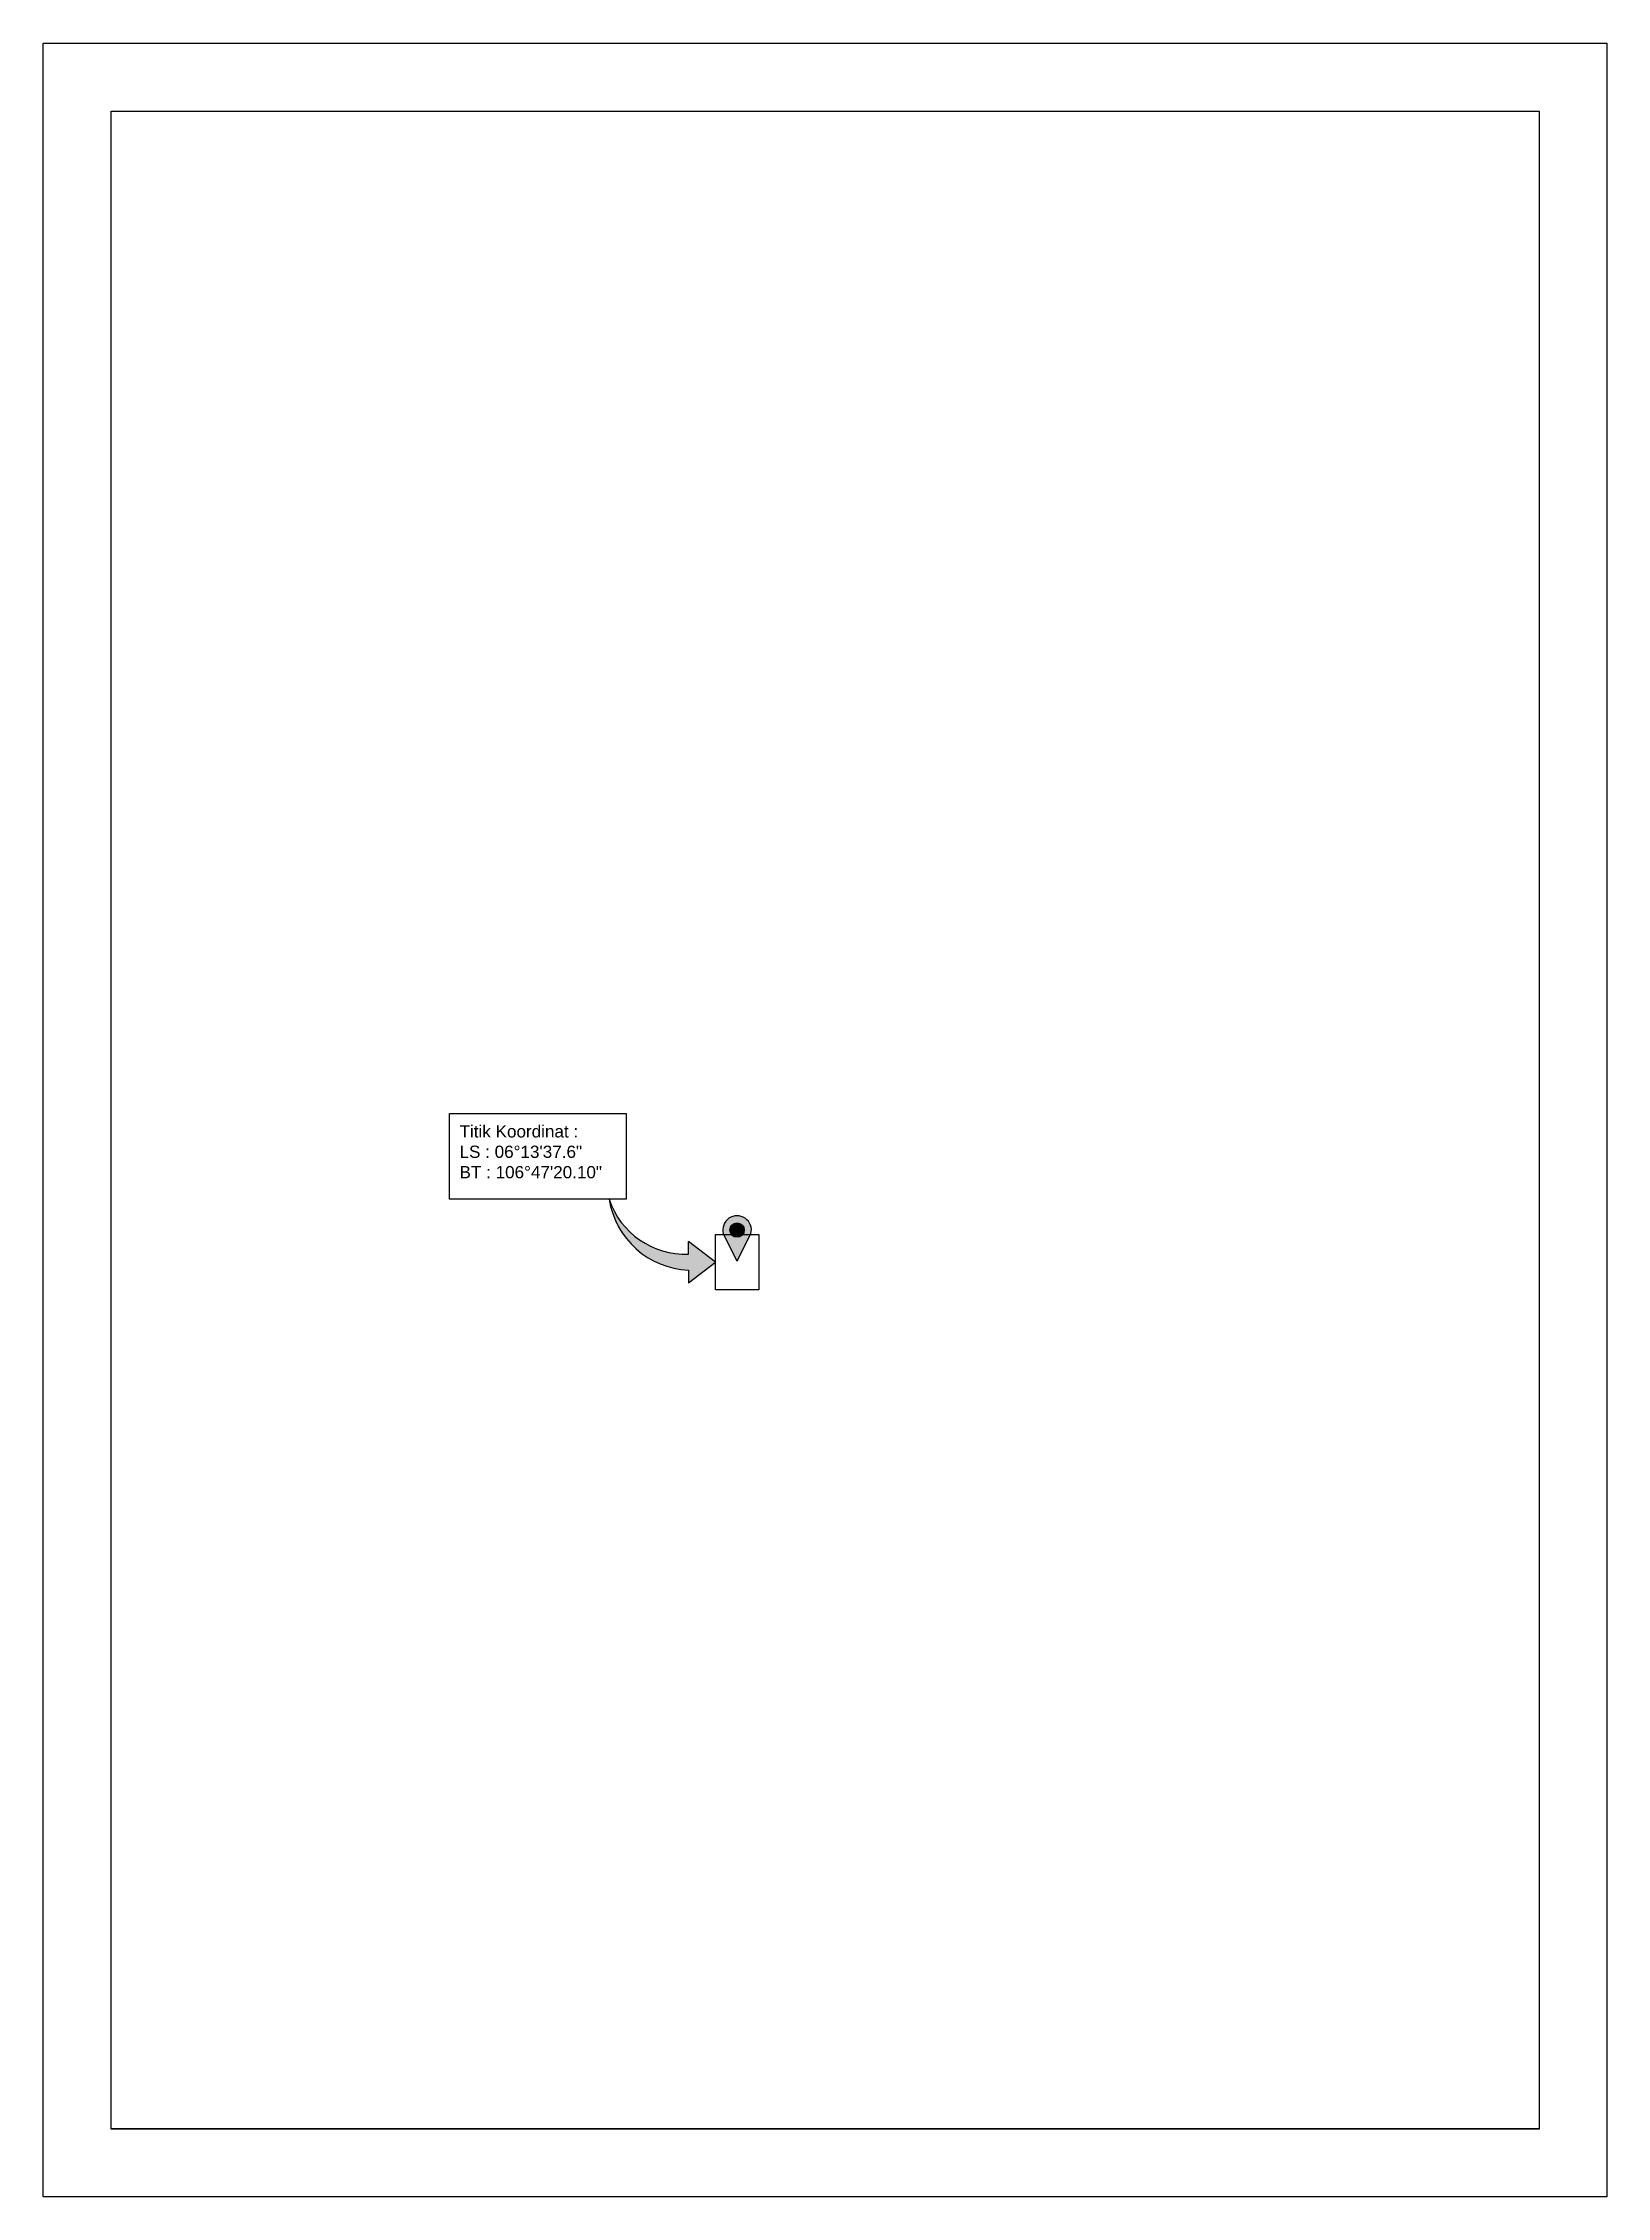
# Model space of a CAD drawing. Header units: millimetres. Extents: x 732789 to 734367, y 13383 to 14017.
# Drawn here: x 733906.8 to 734137, y 13383.3 to 13700.3 of the extents above; entities that cross this region are included whole.
import ezdxf

# ---------------------------------------------------------------- set-up
doc = ezdxf.new("R2010")
doc.units = ezdxf.units.MM
doc.styles.get("Standard").update_dxf_attribs({"font": 'arial.ttf'})
picture_1 = doc.add_image_def('image2.png', size_in_pixel=(591, 835))

msp = doc.modelspace()

# ---------------------------------------------------------------- texts
at = {"color": 5, "insert": (733968.098, 13541.064), "char_height": 1.8, "attachment_point": 1}
msp.add_mtext_dynamic_manual_height_columns('Titik Koordinat : \\PLS : 06°13\'37.6"\\PBT : 106°47\'20.10"', width=62.0817, gutter_width=9.7, heights=[0], dxfattribs=at)

# ---------------------------------------------------------------- hatches: boundary and pattern name
at = {"true_color": 0x939598, "transparency": 33554643}
h = msp.add_hatch(color=252, dxfattribs=at)
h.dxf.hatch_style = 1
h.set_gradient(color1=(147, 149, 152), color2=(0, 0, 255), rotation=236)
h.paths.add_polyline_path([(734001.784, 13523.96), (734001.784, 13522.094, -0.332335), (733990.125, 13530.164, 0.3572193), (734001.784, 13519.746), (734001.784, 13517.879), (734005.798, 13520.92)])
h = msp.add_hatch(color=1)
h.dxf.hatch_style = 1
h.paths.add_polyline_path([(734010.994, 13525.125, 1.2820948), (734006.912, 13525.125), (734008.953, 13521.043)])
h.paths.add_polyline_path([(734007.898, 13525.637, -1), (734010.009, 13525.637, -1)], flags=16)
at = {"true_color": 0xffffff}
h = msp.add_hatch(color=7, dxfattribs=at)
h.dxf.hatch_style = 1
h.paths.add_polyline_path([(734007.898, 13525.637, 1), (734010.009, 13525.637, 1)])

# ---------------------------------------------------------------- linework, layer by layer
msp.add_lwpolyline([(733906.794, 13700.334), (734137, 13700.334), (734137, 13383.343), (733906.794, 13383.343)], close=True)
for points in [[(733916.794, 13690.334), (734127, 13690.334)], [(734127, 13393.343), (733916.794, 13393.343), (733916.794, 13690.334)], [(734001.784, 13522.09), (734001.784, 13523.953)], [(734001.784, 13522.09), (734001.784, 13523.953)], [(734001.784, 13517.882), (734005.791, 13520.918), (734001.784, 13523.953)], [(734008.953, 13521.043), (734006.912, 13525.125)], [(734008.953, 13521.043), (734010.994, 13525.125)], [(734001.784, 13519.746), (734001.784, 13517.882)], [(734001.784, 13519.746), (734001.784, 13517.882)]]:
    msp.add_lwpolyline(points)
at = {"color": 5}
msp.add_lwpolyline([(733966.609, 13542.778), (733992.621, 13542.778), (733992.621, 13530.164), (733966.609, 13530.164)], close=True, dxfattribs=at)
at = {"color": 1}
msp.add_lwpolyline([(734005.791, 13524.975), (734012.135, 13524.975), (734012.135, 13516.86), (734005.791, 13516.86)], close=True, dxfattribs=at)
msp.add_circle((734008.953, 13525.637), 1.056)
for centre, radius, start, end in [((734002.315, 13532.073), 12.339, 188.903, 267.53384), ((734001.354, 13533.931), 11.844, 198.54449, 272.07829), ((734008.953, 13525.637), 2.104, 345.90657, 194.09343)]:
    msp.add_arc(centre, radius, start, end)

msp.set_redraw_order([(e.dxf.handle, doc.entitydb.next_handle()) for e in msp.query("TEXT MTEXT ATTDEF DIMENSION ARC_DIMENSION")])  # texts and dimensions are drawn at this point

# ---------------------------------------------------------------- pictures from other files: only their frames are drawn
image = msp.add_image(picture_1, insert=(733916.794, 13393.332), size_in_units=(210.214, 297.003))
image.dxf.flags = 7

doc.saveas('drawing.dxf')
